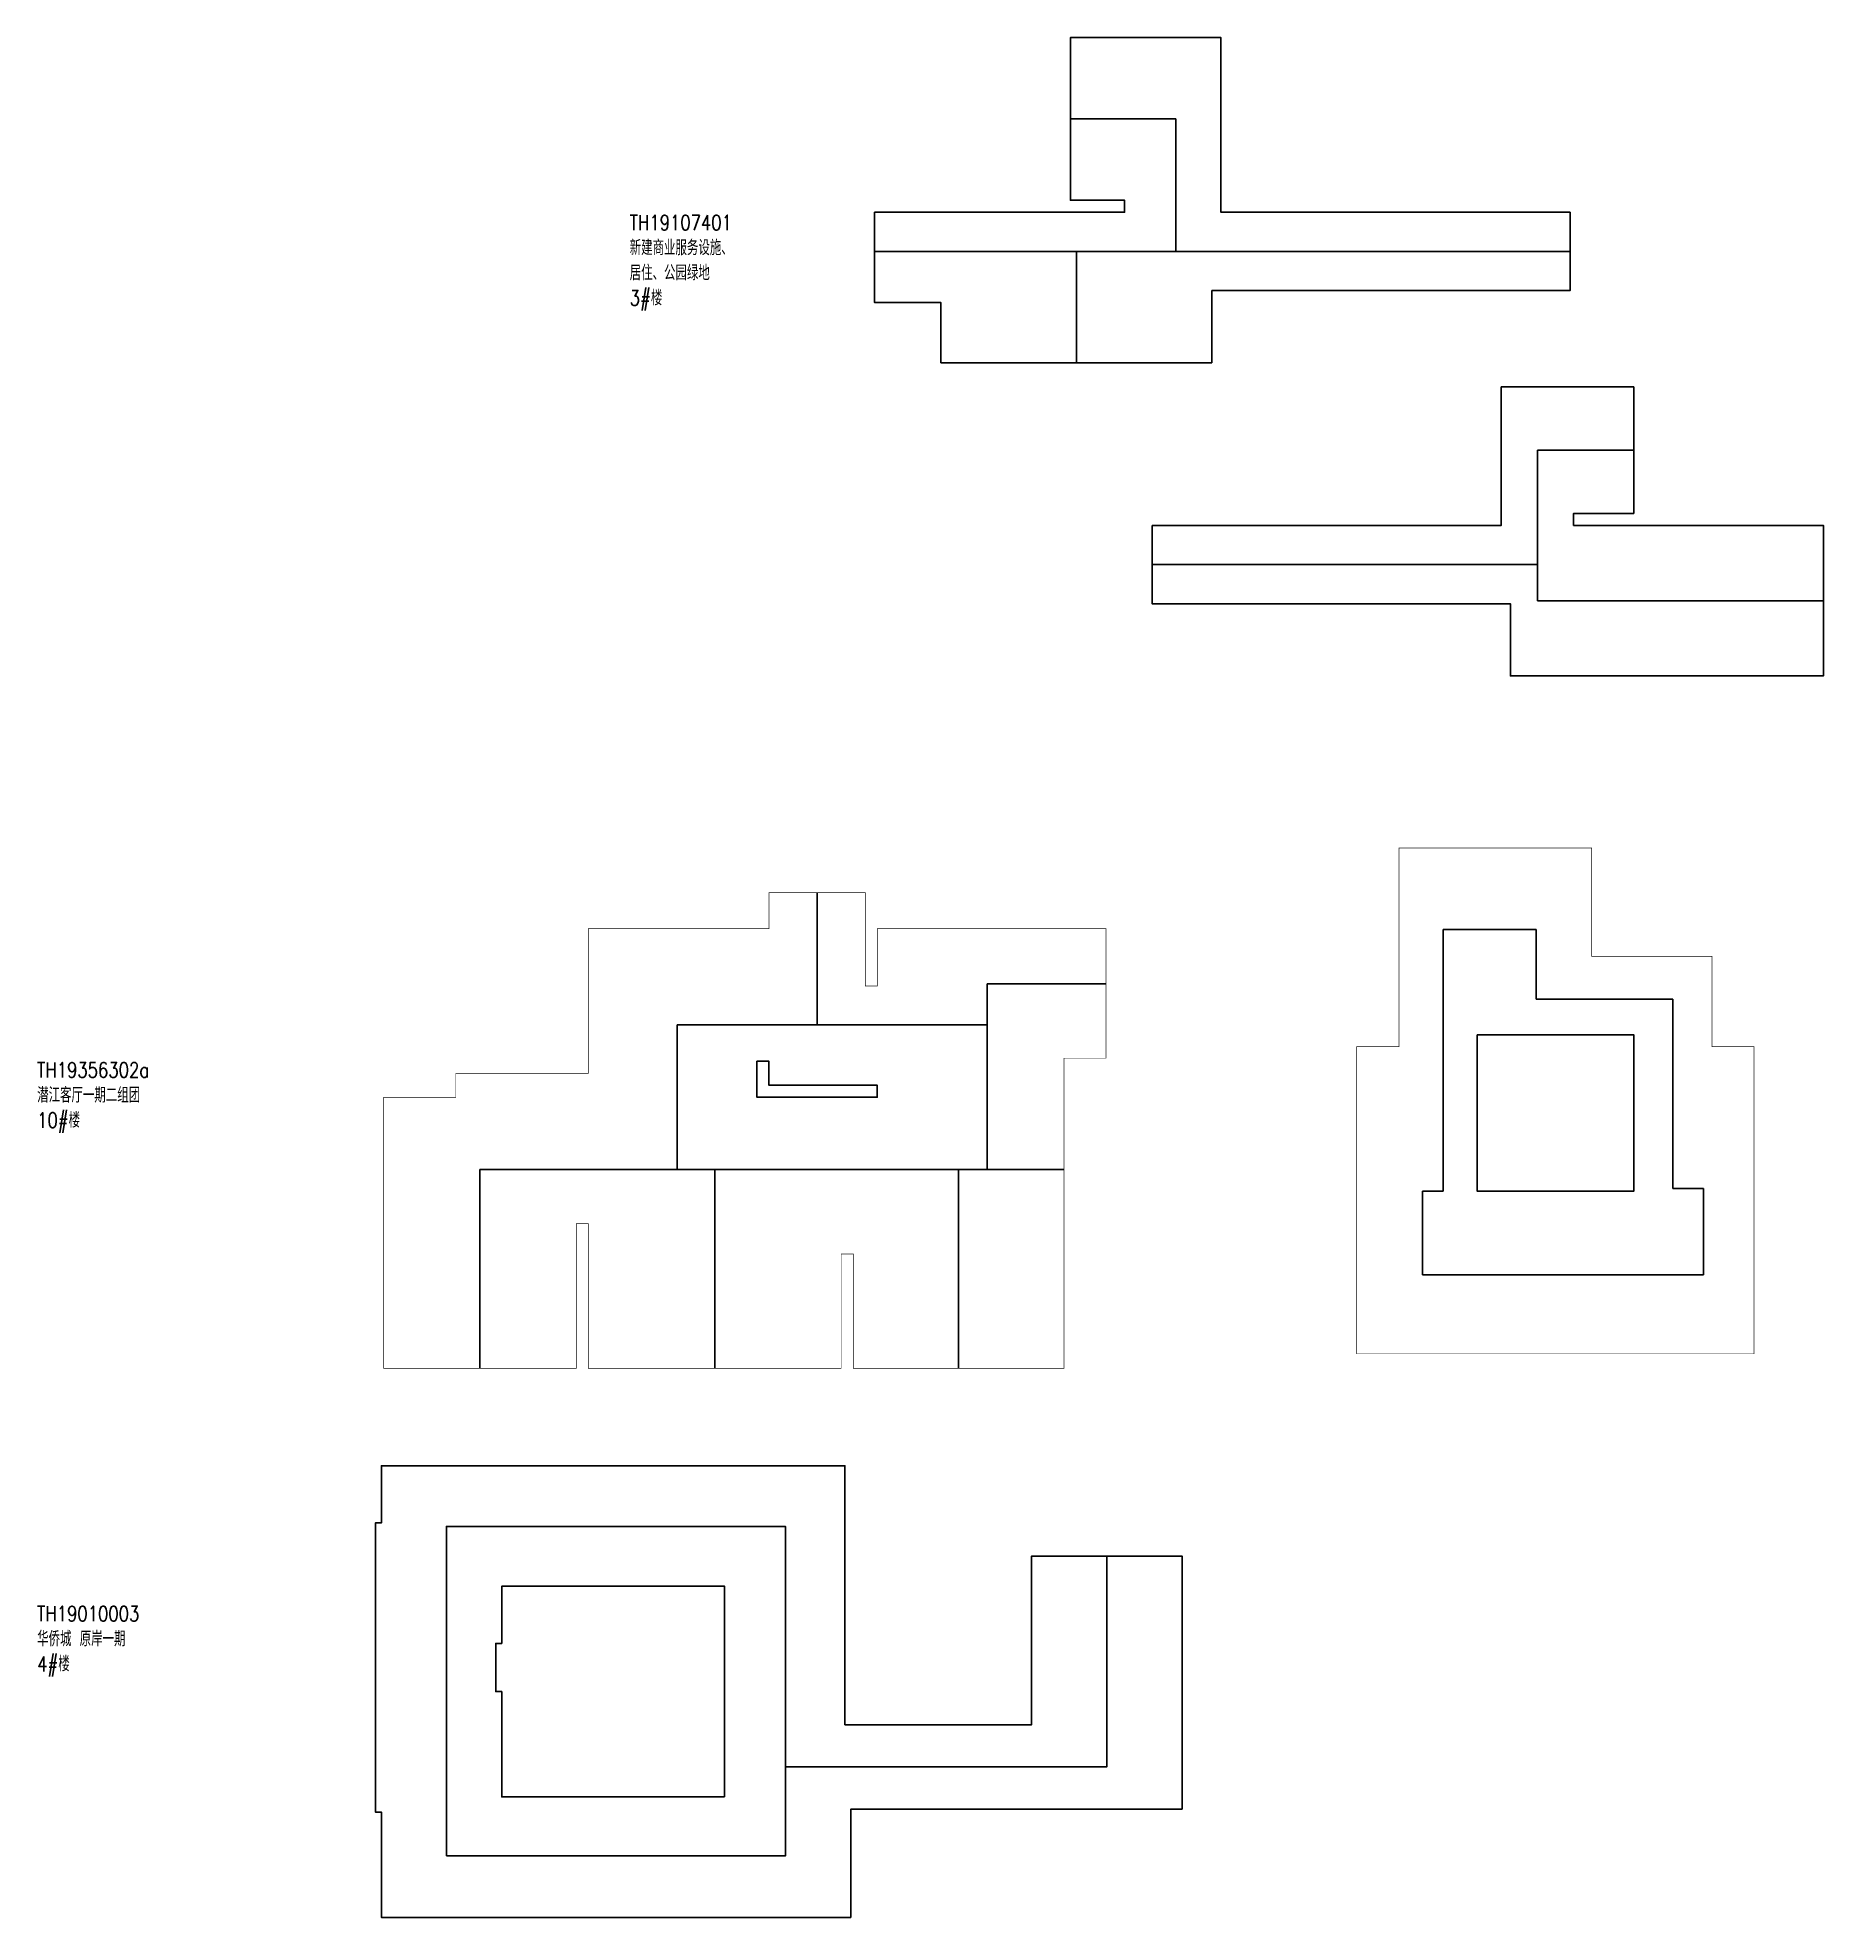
# Model space of a CAD drawing. Extents: x 562698 to 1410372, y 90292 to 698191.
# Drawn here: x 696668 to 726329, y 263879 to 295096 of the extents above; entities that cross this region are included whole.
import ezdxf

# ---------------------------------------------------------------- set-up
doc = ezdxf.new("R2010")
doc.units = 0
doc.header["$LTSCALE"] = 1000
for name, color, linetype in [('2号角度', 3, 'CONTINUOUS'), ('中心线示意', 3, 'CONTINUOUS'), ('墙', 6, 'CONTINUOUS')]:
    doc.layers.add(name, color=color, linetype=linetype)
doc.layers.add('AD-AREA-OUTL', color=31, linetype='CONTINUOUS', plot=False)
doc.styles.add('_TEL_DIM', font='SIMPLEX.shx', dxfattribs={"width": 0.8, "height": 3.5, "bigfont": 'tssdchn.shx'})

msp = doc.modelspace()

# ---------------------------------------------------------------- texts
at = {"layer": '2号角度', "color": 3, "char_height": 250, "width": 1770, "attachment_point": 1, "style": '_TEL_DIM'}
for s, insert in [('TH19107401新建商业服务设施、居住、公园绿地\\P3#楼', (706503, 292149)), ('TH19356302a潜江客厅一期二组团10#楼', (696661, 278077)), ('TH19010003华侨城 原岸一期4#楼', (696661, 269048))]:
    msp.add_mtext(s, dxfattribs=dict(at, insert=insert))

# ---------------------------------------------------------------- linework, layer by layer
at = {"layer": 'AD-AREA-OUTL'}
for points in [[(716171, 290896), (716171, 289696), (711671, 289696), (711671, 290696), (710571, 290696), (710571, 292196), (714721, 292196), (714721, 292396), (713821, 292396), (713821, 295096), (716321, 295096), (716321, 292196), (722121, 292196), (722121, 290896)], [(715179, 286995), (715179, 285695), (721129, 285695), (721129, 284495), (726329, 284495), (726329, 286995), (722179, 286995), (722179, 287195), (723179, 287195), (723179, 289295), (720979, 289295), (720979, 286995)], [(720578, 278538), (723178, 278538), (723178, 275938), (720578, 275938)], [(710178, 263879), (710178, 265679), (715678, 265679), (715678, 269879), (713178, 269879), (713178, 267079), (710078, 267079), (710078, 271379), (702378, 271379), (702378, 270429), (702278, 270429), (702278, 265629), (702378, 265629), (702378, 263879)], [(708078, 265879), (708078, 269379), (704378, 269379), (704378, 268429), (704278, 268429), (704278, 267629), (704378, 267629), (704378, 265879)]]:
    msp.add_lwpolyline(points, close=True, dxfattribs=at)
at = {"layer": 'AD-AREA-OUTL', "const_width": 10}
for points in [[(722478, 281638), (719278, 281638), (719278, 278338), (718578, 278338), (718578, 273238), (725178, 273238), (725178, 278338), (724478, 278338), (724478, 279838), (722478, 279838)], [(702415, 272998), (705615, 272998), (705615, 275398), (705815, 275398), (705815, 272998), (710015, 272998), (710015, 274898), (710215, 274898), (710215, 272998), (713715, 272998), (713715, 278148), (714415, 278148), (714415, 280298), (710615, 280298), (710615, 279348), (710415, 279348), (710415, 280898), (708815, 280898), (708815, 280298), (705815, 280298), (705815, 277898), (703615, 277898), (703615, 277498), (702415, 277498)]]:
    msp.add_lwpolyline(points, close=True, dxfattribs=at)
at = {"layer": '中心线示意'}
for p, q in [((715571, 293746), (713821, 293746)), ((715571, 291546), (715571, 293746)), ((713921, 289696), (713921, 291546)), ((723179, 288245), (721579, 288245)), ((721579, 288245), (721579, 285745)), ((715179, 286345), (721579, 286345)), ((726329, 285745), (721579, 285745)), ((709615, 280898), (709615, 278701)), ((720015, 280285), (721557, 280285)), ((720015, 275940), (720015, 280285)), ((721557, 280285), (721557, 279130)), ((712440, 278701), (712440, 279385)), ((712440, 279385), (714415, 279385)), ((721557, 279130), (723827, 279130)), ((723827, 279130), (723827, 275981)), ((707290, 276299), (707290, 278701)), ((707290, 278701), (712440, 278701)), ((712440, 278701), (712440, 276299)), ((704015, 272998), (704015, 276299)), ((704015, 276299), (713715, 276299)), ((707915, 272998), (707915, 276299)), ((711965, 272998), (711965, 276299)), ((723827, 275981), (724336, 275981)), ((724336, 275981), (724336, 274551)), ((719672, 274551), (719672, 275940)), ((719672, 275940), (720015, 275940)), ((724336, 274551), (719672, 274551))]:
    msp.add_line(p, q, dxfattribs=at)
for points in [[(722121, 291546), (710571, 291546)], [(714428, 269879), (714428, 266380), (709090, 266380)]]:
    msp.add_lwpolyline(points, dxfattribs=at)
msp.add_lwpolyline([(703458, 264899), (709090, 264899), (709090, 270373), (703458, 270373)], close=True, dxfattribs=at)
at = {"layer": '墙'}
msp.add_lwpolyline([(708615, 278098), (708815, 278098), (708815, 277698), (710615, 277698), (710615, 277498), (708615, 277498)], close=True, dxfattribs=at)

msp.set_redraw_order([(e.dxf.handle, doc.entitydb.next_handle()) for e in msp.query("TEXT MTEXT ATTDEF DIMENSION ARC_DIMENSION")])  # texts and dimensions are drawn at this point

doc.saveas('drawing.dxf')
